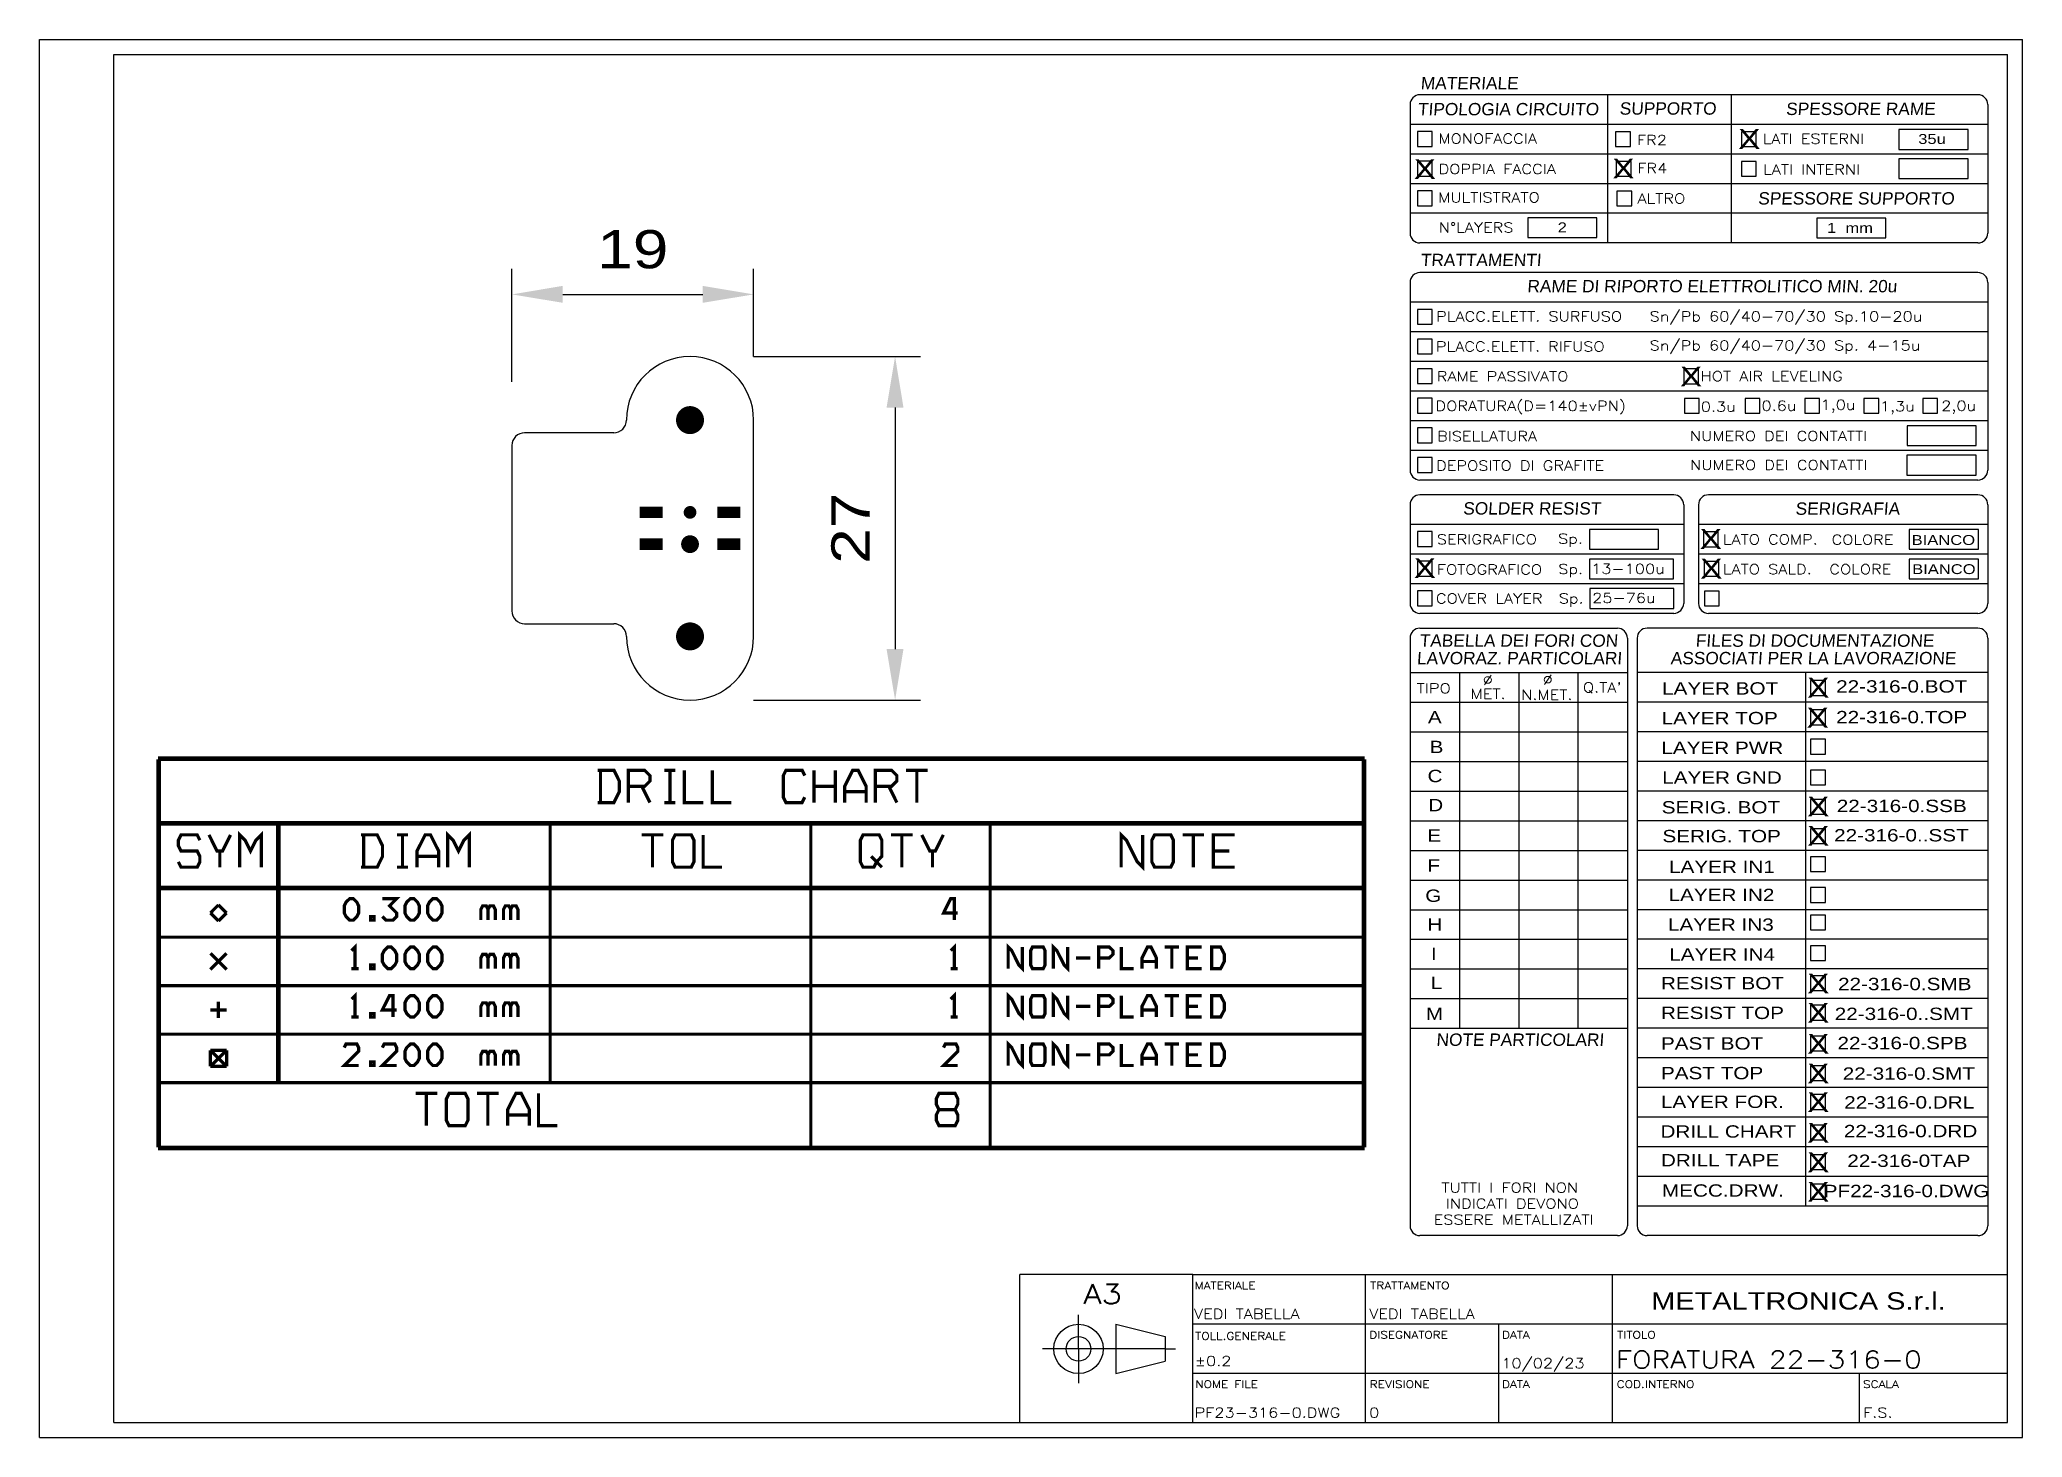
# Paper-space layout 'Layout1' of a CAD drawing. Extents: x 0 to 402, y 0 to 283.
# The model-space entities are those that its viewports show. They can reach past a viewport. Long polylines and large blocks are cut down to what shows.
import ezdxf
from ezdxf.enums import TextEntityAlignment as Align

# ---------------------------------------------------------------- set-up
doc = ezdxf.new("R2010")
doc.units = 0
doc.header["$LTSCALE"] = 10
doc.header["$MEASUREMENT"] = 0
doc.layers.get('0').update_dxf_attribs({"linetype": 'CONTINUOUS'})
doc.layers.get('Defpoints').update_dxf_attribs({"linetype": 'CONTINUOUS'})
for name, color, linetype in [('22-316-0_DRD', 7, 'CONTINUOUS'), ('22-316-0_SMT', 4, 'CONTINUOUS'), ('ATTRIBUTI', 7, 'CONTINUOUS'), ('CARTIGLIO', 7, 'CONTINUOUS'), ('OGGETTO', 7, 'CONTINUOUS'), ('quote', 6, 'CONTINUOUS'), ('TABELLA', 7, 'CONTINUOUS'), ('THRUHOLE_NPT', 11, 'CONTINUOUS'), ('VIEWPORT', 7, 'CONTINUOUS')]:
    doc.layers.add(name, color=color, linetype=linetype)
doc.layers.get('VIEWPORT').off()
doc.styles.add('ROMANS', font='romans', dxfattribs={"height": 4})
doc.styles.add('STILE25', font='arial.ttf', dxfattribs={"width": 1.2, "height": 2.5})
doc.styles.add('STILE3', font='arial.ttf', dxfattribs={"width": 1.2, "height": 3})
doc.styles.add('STILE35', font='arial.ttf', dxfattribs={"width": 1.2, "height": 3.5})
doc.styles.add('STYLE4', font='arial.ttf', dxfattribs={"width": 1.2, "height": 4})
doc.dimstyles.new('QUOTE', dxfattribs={"dimscale": 0, "dimtxt": 3, "dimasz": 4, "dimexe": 2, "dimexo": 5, "dimgap": 2, "dimtad": 1, "dimdec": 1, "dimzin": 13, "dimdsep": 46, "dimtxsty": 'STILE3', "dimcen": 0, "dimclrt": 7, "dimadec": 0, "dimazin": 0, "dimtfac": 0.666667, "dimtdec": 1, "dimtofl": 0, "dimtmove": 2, "dimatfit": 3, "dimfxl": 0, "dimtolj": 1, "dimtzin": 13, "dimarcsym": 0})

psp = doc.layouts.get("Layout1")

msp = doc.modelspace()

# ---------------------------------------------------------------- blocks, each defined once
blk = doc.blocks.new('QD')
at = {"layer": 'ATTRIBUTI', "linetype": 'Continuous'}
blk.add_lwpolyline([(-1.5, 1.5), (-1.5, -1.5), (1.5, -1.5), (1.5, 1.5)], close=True, dxfattribs=at)
blk = doc.blocks.new('TABELLAPCB2')
at = {"layer": 'ATTRIBUTI', "color": 6, "linetype": 'Continuous'}
for p, q in [((116, 239.99), (102, 239.99)), ((102, 239.99), (102, 235.99)), ((116, 235.99), (116, 239.99)), ((102, 235.99), (116, 235.99))]:
    blk.add_line(p, q, dxfattribs=at)
for points in [[(102, 241.91), (116, 241.91), (116, 245.91), (102, 245.91)], [(26.82, 224.03), (40.82, 224.03), (40.82, 228.03), (26.82, 228.03)], [(85.36, 223.98), (99.36, 223.98), (99.36, 227.98), (85.36, 227.98)], [(103.65, 181.96), (117.65, 181.96), (117.65, 185.96), (103.65, 185.96)], [(103.61, 175.96), (117.61, 175.96), (117.61, 179.96), (103.61, 179.96)], [(39.33, 160.95), (53.33, 160.95), (53.33, 164.95), (39.33, 164.95)], [(104.08, 160.96), (118.08, 160.96), (118.08, 164.96), (104.08, 164.96)], [(39.34, 154.96), (56.34, 154.96), (56.34, 158.96), (39.34, 158.96)], [(104.09, 154.96), (118.09, 154.96), (118.09, 158.96), (104.09, 158.96)], [(39.4, 148.96), (56.4, 148.96), (56.4, 152.96), (39.4, 152.96)]]:
    blk.add_lwpolyline(points, close=True, dxfattribs=at)
at = {"layer": 'TABELLA', "color": 1, "linetype": 'Continuous'}
for p, q in [((118, 252.96), (5, 252.96)), ((43, 252.96), (43, 222.96)), ((68, 252.96), (68, 222.96)), ((3, 250.96), (3, 224.96)), ((120, 250.96), (120, 224.96)), ((120, 246.96), (3, 246.96)), ((118, 222.96), (5, 222.96)), ((118, 216.96), (5, 216.96)), ((3, 214.96), (3, 176.96)), ((120, 214.96), (120, 176.96)), ((120, 210.96), (3, 210.96)), ((118, 174.96), (5, 174.96)), ((3, 169.96), (3, 149.96)), ((56.41, 171.96), (5, 171.96)), ((58.41, 169.96), (58.41, 149.96)), ((61.41, 169.96), (61.41, 149.96)), ((118, 171.96), (63.41, 171.96)), ((120, 169.96), (120, 149.96)), ((58.41, 165.96), (3, 165.96)), ((120, 165.96), (61.41, 165.96)), ((56.41, 147.96), (5, 147.96)), ((5, 144.96), (45, 144.96)), ((118, 144.96), (51, 144.96)), ((118, 147.96), (63.41, 147.96)), ((3, 142.96), (3, 111.96)), ((47, 142.96), (47, 23.96)), ((49, 142.96), (49, 23.96)), ((120, 142.96), (120, 23.96)), ((3, 135.96), (47, 135.96)), ((120, 135.96), (49, 135.96)), ((3, 111.96), (3, 108.96)), ((3, 108.96), (3, 66.96)), ((3, 66.96), (3, 63.96)), ((3, 63.96), (47, 63.96)), ((3, 63.96), (3, 23.96)), ((45, 21.96), (5, 21.96)), ((118, 21.96), (51, 21.96))]:
    blk.add_line(p, q, dxfattribs=at)
at = {"layer": 'TABELLA', "color": 6, "linetype": 'Continuous'}
for p, q in [((120, 240.96), (3, 240.96)), ((120, 234.96), (3, 234.96)), ((120, 228.96), (3, 228.96)), ((120, 204.96), (3, 204.96)), ((120, 198.96), (3, 198.96)), ((120, 192.96), (3, 192.96)), ((120, 186.96), (3, 186.96)), ((120, 180.96), (3, 180.96)), ((58.41, 159.96), (3, 159.96)), ((120, 159.96), (61.41, 159.96)), ((58.41, 153.96), (3, 153.96)), ((120, 153.96), (61.41, 153.96)), ((13, 135.96), (13, 63.96)), ((25, 135.96), (25, 63.96)), ((37, 135.96), (37, 63.96)), ((83.05, 135.96), (83.05, 27.96)), ((3, 129.96), (47, 129.96)), ((120, 129.96), (49, 129.96)), ((3, 123.96), (47, 123.96)), ((120, 123.96), (49, 123.96)), ((3, 117.96), (47, 117.96)), ((120, 117.96), (49, 117.96)), ((3, 111.96), (47, 111.96)), ((120, 111.96), (49, 111.96)), ((3, 105.96), (47, 105.96)), ((120, 105.96), (49, 105.96)), ((3, 99.96), (47, 99.96)), ((120, 99.96), (49, 99.96)), ((3, 93.96), (47, 93.96)), ((120, 93.96), (49, 93.96)), ((3, 87.96), (47, 87.96)), ((120, 87.96), (49, 87.96)), ((3, 81.96), (47, 81.96)), ((120, 81.96), (49, 81.96)), ((3, 75.96), (47, 75.96)), ((120, 75.96), (49, 75.96)), ((3, 69.96), (47, 69.96)), ((120, 69.96), (49, 69.96)), ((120, 63.96), (49, 63.96)), ((120, 57.96), (49, 57.96)), ((120, 51.96), (49, 51.96)), ((120, 45.96), (49, 45.96)), ((120, 39.96), (49, 39.96)), ((120, 33.96), (49, 33.96)), ((120, 27.96), (49, 27.96))]:
    blk.add_line(p, q, dxfattribs=at)
at = {"layer": 'TABELLA', "color": 1, "linetype": 'Continuous'}
for centre, start, end in [((5, 250.96), 90, 180), ((118, 250.96), 0, 90), ((5, 224.96), 180, 270), ((118, 224.96), 270, 0), ((5, 214.96), 90, 180), ((118, 214.96), 0, 90), ((5, 176.96), 180, 270), ((118, 176.96), 270, 0), ((5, 169.96), 90, 180), ((56.41, 169.96), 0, 90), ((63.41, 169.96), 90, 180), ((118, 169.96), 0, 90), ((5, 149.96), 180, 270), ((56.41, 149.96), 270, 0), ((63.41, 149.96), 180, 270), ((118, 149.96), 270, 0), ((5, 142.96), 90, 180), ((45, 142.96), 0, 90), ((51, 142.96), 90, 180), ((118, 142.96), 0, 90), ((5, 23.96), 180, 270), ((45, 23.96), 270, 0), ((51, 23.96), 180, 270), ((118, 23.96), 270, 0)]:
    blk.add_arc(centre, 2, start, end, dxfattribs=at)
at = {"layer": 'TABELLA', "linetype": 'Continuous'}
for p in [(6, 244), (46.11, 243.96), (71.62, 243.96), (6, 238), (46.25, 237.96), (71.62, 237.96), (6, 232), (46.4, 231.96), (6, 208), (6, 202), (6, 196), (59.91, 195.96), (6, 190), (60.05, 189.96), (72.34, 189.96), (84.42, 189.96), (96.42, 189.96), (108.34, 189.96), (6, 184), (6, 178), (6, 163), (63.9, 162.96), (6, 157), (64.05, 156.96), (6, 151), (64.11, 150.96), (85.62, 132.85), (85.62, 126.9), (85.62, 120.96), (85.62, 114.74), (85.62, 108.8), (85.62, 102.85), (85.62, 97.18), (85.62, 90.93), (85.62, 85.36), (85.62, 79.15), (85.62, 73.07), (85.62, 67.12), (85.62, 60.86), (85.62, 54.86), (85.62, 49.03), (85.62, 42.85), (85.62, 36.85), (85.62, 30.87)]:
    blk.add_blockref('QD', p, dxfattribs=at)
at = {"layer": 'ATTRIBUTI', "linetype": 'Continuous', "width": 1.2, "flags": 8}
for tag, height, style, p in [('X', 4, 'STYLE4', (6.1, 244.01)), ('X', 4, 'STYLE4', (71.7, 244.01)), ('VAL', 2, 'STILE25', (108.7, 244.01)), ('X', 4, 'STYLE4', (6, 237.91)), ('X', 4, 'STYLE4', (46.2, 238.01)), ('VAL', 2, 'STILE25', (92.09, 226)), ('X', 4, 'STYLE4', (6, 208.01)), ('X', 4, 'STYLE4', (6, 163.01)), ('X', 4, 'STYLE4', (63.9, 163.01)), ('VAL', 2, 'STILE25', (46.4, 163.01)), ('COL', 2, 'STILE25', (111, 162.81))]:
    blk.add_attdef(tag, text='', height=height, dxfattribs=dict(at, style=style)).set_placement(p, align=Align.MIDDLE_CENTER)
at = {"layer": 'ATTRIBUTI', "linetype": 'Continuous', "width": 1.2}
for tag, height, style, p in [('X', 4, 'STYLE4', (46.1, 244.01)), ('X', 4, 'STYLE4', (71.6, 238.01)), ('VAL', 2, 'STILE25', (108.96, 238.08)), ('X', 4, 'STYLE4', (6, 231.91)), ('X', 4, 'STYLE4', (46.4, 232.01)), ('X', 4, 'STYLE4', (6, 202.01)), ('X', 4, 'STYLE4', (6, 196.01)), ('X', 4, 'STYLE4', (59.9, 195.91)), ('X', 4, 'STYLE4', (6, 190.01)), ('X', 4, 'STYLE4', (60, 189.91)), ('X', 4, 'STYLE4', (72.3, 189.91)), ('X', 4, 'STYLE4', (84.4, 189.91)), ('X', 4, 'STYLE4', (96.4, 190.01)), ('X', 4, 'STYLE4', (108.3, 190.01)), ('X', 4, 'STYLE4', (6, 184.01)), ('NUM', 2, 'STILE25', (110.99, 183.91)), ('X', 4, 'STYLE4', (6, 178.01)), ('NUM', 2, 'STILE25', (111.02, 178.01)), ('X', 4, 'STYLE4', (6, 157.11)), ('X', 4, 'STYLE4', (64, 157.01)), ('BIANCO', 2, 'STILE25', (111.1, 156.91)), ('X', 4, 'STYLE4', (6, 151.01)), ('X', 4, 'STYLE4', (85.68, 132.91)), ('CSXXXR1.BOT', 2.5, 'STILE25', (102.56, 133.16)), ('X', 4, 'STYLE4', (85.54, 126.83)), ('DIA', 2.5, 'STILE25', (19.2, 127.01)), ('DIA', 2.5, 'STILE25', (31.1, 126.91)), ('QTA', 2.5, 'STILE25', (42.1, 126.91)), ('CSXXXR1.TOP', 2.5, 'STILE25', (102.56, 126.94)), ('DIA', 2.5, 'STILE25', (19.2, 120.91)), ('DIA', 2.5, 'STILE25', (31.1, 121.01)), ('QTA', 2.5, 'STILE25', (42.1, 120.91)), ('X', 4, 'STYLE4', (85.68, 120.88)), ('CSXXXR1.PWR', 2.5, 'STILE25', (103.25, 121)), ('X', 4, 'STYLE4', (85.68, 114.67)), ('DIA', 2.5, 'STILE25', (19.1, 114.91)), ('DIA', 2.5, 'STILE25', (31.1, 114.81)), ('QTA', 2.5, 'STILE25', (42, 114.91)), ('CSXXXR1.GND', 2.5, 'STILE25', (102.89, 114.92)), ('DIA', 2.5, 'STILE25', (19.1, 108.91)), ('DIA', 2.5, 'STILE25', (31.2, 108.91)), ('QTA', 2.5, 'STILE25', (42.1, 108.91)), ('X', 4, 'STYLE4', (85.68, 108.86)), ('CSXXXR1.SSB', 2.5, 'STILE25', (102.57, 108.97)), ('X', 4, 'STYLE4', (85.68, 102.91)), ('DIA', 2.5, 'STILE25', (19, 102.91)), ('DIA', 2.5, 'STILE25', (31.3, 103.11)), ('QTA', 2.5, 'STILE25', (42.3, 102.91)), ('CSXXXR1.SST', 2.5, 'STILE25', (102.5, 103.03)), ('DIA', 2.5, 'STILE25', (19.1, 96.91)), ('DIA', 2.5, 'STILE25', (31.3, 97.11)), ('QTA', 2.5, 'STILE25', (42.2, 97.21)), ('X', 4, 'STYLE4', (85.68, 97.13)), ('CSXXXR1.IN1', 2.5, 'STILE25', (101.84, 97.01)), ('X', 4, 'STYLE4', (85.68, 90.99)), ('CSXXXR1.IN2', 2.5, 'STILE25', (101.79, 91.24)), ('DIA', 2.5, 'STILE25', (19.2, 90.91)), ('DIA', 2.5, 'STILE25', (31.3, 91.01)), ('QTA', 2.5, 'STILE25', (42, 90.91)), ('DIA', 2.5, 'STILE25', (19.2, 84.91)), ('DIA', 2.5, 'STILE25', (31.4, 85.11)), ('QTA', 2.5, 'STILE25', (42, 84.91)), ('X', 4, 'STYLE4', (85.68, 85.58)), ('CSXXXR1.IN3', 2.5, 'STILE25', (101.63, 84.93)), ('X', 4, 'STYLE4', (85.68, 79.23)), ('DIA', 2.5, 'STILE25', (19.1, 78.91)), ('DIA', 2.5, 'STILE25', (31.4, 79.01)), ('QTA', 2.5, 'STILE25', (42.1, 79.01)), ('CSXXXR1.IN4', 2.5, 'STILE25', (101.78, 78.94)), ('DIA', 2.5, 'STILE25', (19.1, 72.91)), ('DIA', 2.5, 'STILE25', (31.3, 73.01)), ('QTA', 2.5, 'STILE25', (41.9, 73.01)), ('X', 4, 'STYLE4', (85.68, 73.02)), ('CSXXXR1.SMB', 2.5, 'STILE25', (103.19, 72.9)), ('DIA', 2.5, 'STILE25', (31.3, 67.11)), ('X', 4, 'STYLE4', (85.68, 67.07)), ('DIA', 2.5, 'STILE25', (19.1, 66.91)), ('QTA', 2.5, 'STILE25', (42, 66.91)), ('CSXXXR1.SMT', 2.5, 'STILE25', (102.97, 66.87)), ('X', 4, 'STYLE4', (85.68, 60.81)), ('CSXXXR1.SPB', 2.5, 'STILE25', (102.72, 60.95)), ('X', 4, 'STYLE4', (85.68, 54.81)), ('CSXXXR1.SMT', 2.5, 'STILE25', (104.02, 54.77)), ('X', 4, 'STYLE4', (85.68, 48.99)), ('CSXXXR1.DRL', 2.5, 'STILE25', (104.09, 48.95)), ('X', 4, 'STYLE4', (85.68, 42.8)), ('CSXXXR1.DRD', 2.5, 'STILE25', (104.36, 43.13)), ('X', 4, 'STYLE4', (85.68, 36.8)), ('CSXXXR1.TAP', 2.5, 'STILE25', (104.02, 37.12)), ('X', 4, 'STYLE4', (85.68, 30.82)), ('CSXXXR1.DWG', 2.5, 'STILE25', (103.53, 31))]:
    blk.add_attdef(tag, text='', height=height, dxfattribs=dict(at, style=style)).set_placement(p, align=Align.MIDDLE_CENTER)
at = {"layer": 'TABELLA', "linetype": 'Continuous', "style": 'STILE25', "oblique": 4}
for s, p in [('MATERIALE', (5.12, 254.07)), ('TIPOLOGIA CIRCUITO', (4.54, 248.8)), ('SUPPORTO', (45.4, 248.93)), ('SPESSORE RAME', (79.1, 248.86)), ('SPESSORE SUPPORTO', (73.45, 230.74)), ('TRATTAMENTI', (5.12, 218.26)), ('RAME DI RIPORTO ELETTROLITICO MIN. 20u', (26.7, 212.96)), ('SOLDER RESIST', (13.71, 167.97)), ('SERIGRAFIA', (81.02, 167.91)), ('TABELLA DEI FORI CON', (4.9, 141.19)), ('FILES DI DOCUMENTAZIONE', (60.8, 141.19)), ('LAVORAZ. PARTICOLARI', (4.35, 137.65)), ('ASSOCIATI PER LA LAVORAZIONE', (55.73, 137.65)), ('NOTE PARTICOLARI', (8.3, 60.39))]:
    blk.add_text(s, height=2.5, dxfattribs=at).set_placement(p)
at = {"layer": 'TABELLA', "linetype": 'Continuous', "width": 1.2}
for s, height, style, p in [('MONOFACCIA', 2, 'ROMANS', (8.75, 243.1)), ('LATI ESTERNI', 2, 'ROMANS', (74.41, 243.06)), ('FR2', 2, 'ROMANS', (48.96, 242.8)), ('DOPPIA FACCIA', 2, 'ROMANS', (8.78, 236.93)), ('FR4', 2, 'ROMANS', (49.03, 237.1)), ('LATI INTERNI', 2, 'ROMANS', (74.49, 236.85)), ('MULTISTRATO', 2, 'ROMANS', (8.7, 231.18)), ('ALTRO', 2, 'ROMANS', (49.05, 230.96)), ('N°LAYERS', 2, 'ROMANS', (8.83, 225.09)), ('PLACC.ELETT. SURFUSO ', 2, 'ROMANS', (8.29, 207.08)), ('Sn/Pb 60/40-70/30 Sp.10-20u', 2, 'ROMANS', (51.52, 207.08)), ('PLACC.ELETT. RIFUSO ', 2, 'ROMANS', (8.24, 200.99)), ('Sn/Pb 60/40-70/30 Sp. 4-15u', 2, 'ROMANS', (51.52, 201.2)), ('RAME PASSIVATO', 2, 'ROMANS', (8.41, 194.95)), ('HOT AIR LEVELING', 2, 'ROMANS', (61.84, 194.99)), ('DORATURA(D=140%%PvPN)', 2, 'ROMANS', (8.15, 188.96)), ('0.3u', 2, 'ROMANS', (61.89, 188.8)), ('0.6u', 2, 'ROMANS', (74.17, 188.99)), ('1,0u', 2, 'ROMANS', (86.13, 189.19)), ('1,3u', 2, 'ROMANS', (98.14, 188.87)), ('2,0u', 2, 'ROMANS', (110.56, 188.99)), ('BISELLATURA', 2, 'ROMANS', (8.47, 182.83)), ('NUMERO DEI CONTATTI', 2, 'ROMANS', (59.68, 182.87)), ('DEPOSITO DI GRAFITE', 2, 'ROMANS', (8.27, 176.89)), ('NUMERO DEI CONTATTI', 2, 'ROMANS', (59.72, 176.99)), ('SERIGRAFICO ', 2, 'ROMANS', (8.42, 161.95)), ('Sp.', 2, 'ROMANS', (32.98, 162.07)), ('LATO COMP.', 2, 'ROMANS', (66.34, 161.92)), ('COLORE', 2, 'ROMANS', (88.35, 161.87)), ('FOTOGRAFICO ', 2, 'ROMANS', (8.44, 155.84)), ('Sp.', 2, 'ROMANS', (33.02, 155.93)), ('13-100u', 2, 'ROMANS', (39.67, 155.98)), ('LATO SALD.', 2, 'ROMANS', (66.34, 155.9)), ('COLORE', 2, 'ROMANS', (87.91, 155.9)), ('COVER LAYER ', 2, 'ROMANS', (8.23, 149.97)), ('Sp.', 2, 'ROMANS', (33.12, 149.98)), ('25-76u', 2, 'ROMANS', (39.88, 150.08)), ('TIPO', 2, 'ROMANS', (4.34, 131.78)), ('MET.', 2, 'ROMANS', (15.25, 130.65)), ('%%C', 2, 'ROMANS', (17.72, 133.47)), ('%%C', 2, 'ROMANS', (29.85, 133.53)), ("Q.TA'", 2, 'ROMANS', (38.01, 131.96)), ('LAYER BOT', 2.5, 'STILE25', (54.03, 131.51)), ('N.MET.', 2, 'ROMANS', (25.51, 130.47)), ('A', 2.5, 'STILE25', (6.61, 125.68)), ('LAYER TOP', 2.5, 'STILE25', (53.95, 125.5)), ('B', 2.5, 'STILE25', (6.96, 119.66)), ('LAYER PWR', 2.5, 'STILE25', (53.89, 119.48)), ('C', 2.5, 'STILE25', (6.54, 113.78)), ('LAYER GND', 2.5, 'STILE25', (54.06, 113.46)), ('D', 2.5, 'STILE25', (6.68, 107.88)), ('SERIG. BOT', 2.5, 'STILE25', (53.96, 107.44)), ('E', 2.5, 'STILE25', (6.49, 101.71)), ('SERIG. TOP', 2.5, 'STILE25', (54.11, 101.61)), ('F', 2.5, 'STILE25', (6.51, 95.68)), ('LAYER IN1', 2.5, 'STILE25', (55.44, 95.41)), ('G', 2.5, 'STILE25', (6.08, 89.54)), ('LAYER IN2', 2.5, 'STILE25', (55.35, 89.7)), ('H', 2.5, 'STILE25', (6.49, 83.72)), ('LAYER IN3', 2.5, 'STILE25', (55.23, 83.68)), ('I', 2.5, 'STILE25', (7.23, 77.79)), ('LAYER IN4', 2.5, 'STILE25', (55.48, 77.66)), ('L', 2.5, 'STILE25', (7.2, 71.87)), ('RESIST BOT', 2.5, 'STILE25', (53.8, 71.83)), ('RESIST TOP', 2.5, 'STILE25', (53.8, 65.82)), ('M', 2.5, 'STILE25', (6.2, 65.65)), ('PAST BOT', 2.5, 'STILE25', (53.8, 59.63)), ('PAST TOP', 2.5, 'STILE25', (53.8, 53.63)), ('LAYER FOR.', 2.5, 'STILE25', (53.8, 47.81)), ('DRILL CHART', 2.5, 'STILE25', (53.71, 41.8)), ('DRILL TAPE', 2.5, 'STILE25', (53.8, 35.98)), ('TUTTI I FORI NON', 2, 'ROMANS', (9.36, 30.67)), ('MECC.DRW.', 2.5, 'STILE25', (54.01, 29.85)), ('INDICATI DEVONO', 2, 'ROMANS', (10.24, 27.43)), ('ESSERE METALLIZATI', 2, 'ROMANS', (7.78, 24.19))]:
    blk.add_text(s, height=height, dxfattribs=dict(at, style=style)).set_placement(p)
at = {"layer": 'TABELLA', "linetype": 'Continuous', "style": 'STILE25', "width": 1.2}
blk.add_attdef('NUM', text='', height=2, dxfattribs=at).set_placement((33.83, 226.12), align=Align.MIDDLE_CENTER)
blk = doc.blocks.new('A3METALTRONICA')
at = {"layer": 'CARTIGLIO', "color": 6, "linetype": 'Continuous'}
for p, q in [((0, 283), (401.5, 283)), ((0, 0), (0, 283)), ((401.5, 0), (401.5, 283)), ((233.5, 3), (233.5, 33)), ((268.5, 3), (268.5, 33)), ((318.5, 3), (318.5, 33)), ((233.5, 23), (398.5, 23)), ((295.5, 3), (295.5, 23)), ((233.5, 13), (398.5, 13)), ((368.5, 3), (368.5, 13)), ((0, 0), (401.5, 0))]:
    blk.add_line(p, q, dxfattribs=at)
at = {"layer": 'CARTIGLIO', "color": 1, "linetype": 'Continuous'}
for p, q in [((15, 280), (398.5, 280)), ((15, 3), (15, 280)), ((398.5, 3), (398.5, 280)), ((198.5, 3), (198.5, 33)), ((233.5, 33), (198.5, 33)), ((233.5, 33), (398.5, 33)), ((15, 3), (398.5, 3))]:
    blk.add_line(p, q, dxfattribs=at)
at = {"layer": 'CARTIGLIO', "color": 6}
for p, q in [((210.37, 17.91), (210.37, 24.81)), ((227.92, 17.91), (203.08, 17.91)), ((210.37, 17.91), (210.37, 11)), ((227.92, 17.91), (230, 17.91))]:
    blk.add_line(p, q, dxfattribs=at)
at = {"layer": 'CARTIGLIO', "color": 1}
for p, q in [((217.92, 22.91), (227.92, 20.41)), ((217.92, 22.91), (217.92, 12.91)), ((227.92, 20.41), (227.92, 15.41)), ((217.92, 12.91), (227.92, 15.41))]:
    blk.add_line(p, q, dxfattribs=at)
for radius in [5, 2.5]:
    blk.add_circle((210.37, 17.91), radius, dxfattribs=at)
at = {"layer": 'CARTIGLIO', "color": 1, "linetype": 'Continuous', "style": 'ROMANS', "width": 1.2}
blk.add_text('A3', height=4, dxfattribs=at).set_placement((211.32, 27.03))
at = {"layer": 'CARTIGLIO', "color": 0, "linetype": 'Continuous', "style": 'ROMANS', "width": 1.2}
for s, p in [('MATERIALE', (233.87, 30)), ('TRATTAMENTO', (269.45, 30)), ('TOLL.GENERALE', (233.99, 19.77)), ('DISEGNATORE', (269.23, 20)), ('DATA', (296.11, 20)), ('TITOLO', (319.47, 20)), ('NOME FILE', (233.99, 10)), ('REVISIONE', (269.35, 10)), ('DATA', (296.11, 10)), ('COD.INTERNO', (319.35, 10)), ('SCALA', (369.23, 10))]:
    blk.add_text(s, height=1.5, dxfattribs=at).set_placement(p)
at = {"layer": 'CARTIGLIO', "linetype": 'Continuous', "style": 'STILE35', "width": 1.2}
blk.add_text('METALTRONICA S.r.l.', height=3.5, dxfattribs=at).set_placement((326.33, 25.88))
at = {"layer": 'CARTIGLIO', "color": 0, "linetype": 'Continuous', "style": 'ROMANS', "width": 1.2}
for tag, p, height in [('MATERIALE', (233.75, 24), 2), ('TRATTAMENTO', (269.23, 24), 2), ('TITOLO', (319.23, 14), 3.5), ('DISEGNATORE', (269.23, 14), 2), ('DATADIS', (295.99, 14), 2), ('NOMEFILE', (233.87, 4), 2), ('REVISIONE', (269.23, 4), 2), ('DATAREV', (295.99, 4), 2), ('CODICE', (319.35, 4), 2), ('SCALA', (369.25, 4), 2)]:
    blk.add_attdef(tag, p, '', height=height, dxfattribs=at)
at = {"layer": 'CARTIGLIO', "color": 0, "linetype": 'Continuous', "style": 'ROMANS', "width": 1.2, "flags": 8}
blk.add_attdef('TOLLERANZA', text='', height=2, dxfattribs=at).set_placement((233.93, 13.85), align=Align.BOTTOM_LEFT)
blk = doc.blocks.new('RECTANGLE_2')
blk.add_solid([(0.90043, 0.44958), (0.90043, -0.44958), (-0.90043, 0.44958), (-0.90043, -0.44958)])
blk = doc.blocks.new('ROUND_4')
at = {"const_width": 0.50038}
blk.add_lwpolyline([(-0.25019, 0, 1), (0.25019, 0, 1)], format="xyb", close=True, dxfattribs=at)
blk = doc.blocks.new('ROUND_3')
at = {"const_width": 0.69977}
blk.add_lwpolyline([(-0.349884, 0, 1), (0.349884, 0, 1)], format="xyb", close=True, dxfattribs=at)
blk = doc.blocks.new('ROUND_1')
at = {"const_width": 1.09982}
blk.add_lwpolyline([(-0.54991, 0, 1), (0.54991, 0, 1)], format="xyb", close=True, dxfattribs=at)
blk = doc.blocks.new('*D7')
at = {"layer": 'Defpoints', "color": 0, "transparency": 16777216}
for p in [(681.87, 590.63), (681.87, 580.75), (662.87, 578.75)]:
    blk.add_point(p, dxfattribs=at)
at = {"layer": 'quote', "color": 0, "lineweight": -2, "transparency": 16777216}
for p, q in [((662.87, 583.75), (662.87, 592.63)), ((681.87, 585.75), (681.87, 592.63)), ((666.87, 590.63), (677.87, 590.63))]:
    blk.add_line(p, q, dxfattribs=at)
at = {"layer": 'quote', "color": 0, "transparency": 16777216}
for points in [[(666.87, 591.3), (666.87, 589.97), (662.87, 590.63)], [(677.87, 591.3), (677.87, 589.97), (681.87, 590.63)]]:
    blk.add_solid(points, dxfattribs=at)
at = {"layer": 'quote', "color": 7, "transparency": 16777216, "insert": (672.37, 594.16), "char_height": 3, "attachment_point": 5, "style": 'STILE3'}
blk.add_mtext('\\A1;19', dxfattribs=at)
blk = doc.blocks.new('*D8')
at = {"layer": 'Defpoints', "color": 0, "transparency": 16777216}
for p in [(676.87, 585.74), (676.87, 558.75), (692.99, 558.75)]:
    blk.add_point(p, dxfattribs=at)
at = {"layer": 'quote', "color": 0, "lineweight": -2, "transparency": 16777216}
for p, q in [((681.87, 585.74), (694.99, 585.74)), ((692.99, 581.74), (692.99, 562.75)), ((681.87, 558.75), (694.99, 558.75))]:
    blk.add_line(p, q, dxfattribs=at)
at = {"layer": 'quote', "color": 0, "transparency": 16777216}
for points in [[(692.32, 581.74), (693.65, 581.74), (692.99, 585.74)], [(692.32, 562.75), (693.65, 562.75), (692.99, 558.75)]]:
    blk.add_solid(points, dxfattribs=at)
at = {"layer": 'quote', "color": 7, "transparency": 16777216, "insert": (689.48, 572.25), "char_height": 3, "attachment_point": 5, "rotation": 90, "style": 'STILE3'}
blk.add_mtext('\\A1;27', dxfattribs=at)

# ---------------------------------------------------------------- dimensions: what is measured, and where the dimension line sits
at = {"layer": 'quote'}
dim = msp.add_linear_dim(base=(681.87, 590.63), p1=(662.87, 578.75), p2=(681.87, 580.75), dimstyle='QUOTE', override={"dimscale": 1}, dxfattribs=at)
dim.commit()
dim.dimension.update_dxf_attribs({"geometry": '*D7', "text_midpoint": (672.37, 594.16)})
dim = msp.add_linear_dim(base=(692.99, 558.75), p1=(676.87, 585.74), p2=(676.87, 558.75), angle=90, dimstyle='QUOTE', override={"dimscale": 1}, dxfattribs=at)
dim.commit()
dim.dimension.update_dxf_attribs({"geometry": '*D8', "text_midpoint": (689.48, 572.25)})

# ---------------------------------------------------------------- linework, layer by layer
at = {"layer": '22-316-0_DRD'}
for p, q in [((681.87, 563.75), (681.87, 580.75)), ((662.87, 578.75), (662.87, 565.75)), ((670.87, 579.75), (663.87, 579.75)), ((663.87, 564.75), (670.87, 564.75))]:
    msp.add_line(p, q, dxfattribs=at)
at = {"layer": '22-316-0_DRD', "const_width": 0.254}
for points in [[(729.91, 554.2), (635.04, 554.2)], [(635.04, 523.6), (635.04, 554.08)], [(729.78, 554.08), (635.17, 554.08)], [(635.17, 523.6), (635.17, 554.08)], [(669.62, 550.69), (670.89, 550.69), (671.31, 551.54), (671.31, 552.38), (670.89, 553.23), (669.62, 553.23)], [(669.83, 550.69), (669.83, 553.23)], [(672.03, 551.96), (673.3, 551.96), (673.72, 552.38), (673.72, 552.81), (673.3, 553.23), (672.03, 553.23), (672.03, 550.69)], [(675.71, 553.23), (674.86, 553.23)], [(675.29, 550.69), (675.29, 553.23)], [(677.91, 550.69), (676.43, 550.69), (676.43, 553.23)], [(680.11, 550.69), (678.63, 550.69), (678.63, 553.23)], [(685.89, 551.11), (685.68, 550.69), (684.41, 550.69), (684.2, 551.11), (684.2, 552.81), (684.41, 553.23), (685.68, 553.23), (685.89, 552.81)], [(686.61, 550.69), (686.61, 553.23)], [(688.3, 550.69), (688.3, 553.23)], [(690.72, 550.69), (690.72, 551.96), (690.08, 553.23), (689.66, 553.23), (689.02, 551.96), (689.02, 550.69)], [(691.44, 551.96), (692.71, 551.96), (693.13, 552.38), (693.13, 552.81), (692.71, 553.23), (691.44, 553.23), (691.44, 550.69)], [(695.54, 553.23), (693.85, 553.23)], [(694.7, 550.69), (694.7, 553.23)], [(729.78, 523.6), (729.78, 554.08)], [(729.91, 523.6), (729.91, 554.08)], [(673.08, 551.96), (673.72, 550.69)], [(688.3, 551.96), (686.61, 551.96)], [(692.5, 551.96), (693.13, 550.69)], [(675.71, 550.69), (674.86, 550.69)], [(690.72, 551.54), (689.02, 551.54)], [(729.78, 549.12), (635.17, 549.12)], [(729.78, 549), (635.17, 549)], [(644.44, 528.68), (644.44, 549)], [(644.56, 528.68), (644.56, 549)], [(665.88, 528.68), (665.88, 549)], [(686.37, 523.6), (686.37, 549)], [(700.46, 523.6), (700.46, 549)], [(638.34, 547.73), (638.13, 548.15), (636.86, 548.15), (636.65, 547.73), (636.65, 547.3), (636.86, 546.88), (638.13, 546.88), (638.34, 546.46), (638.34, 546.03), (638.13, 545.61), (636.86, 545.61), (636.65, 546.03)], [(640.75, 548.15), (640.12, 546.88), (639.69, 546.88), (639.06, 548.15)], [(643.17, 545.61), (643.17, 548.15), (642.74, 547.73), (642.32, 546.88), (641.9, 547.73), (641.47, 548.15), (641.47, 545.61)], [(651.01, 545.61), (652.28, 545.61), (652.7, 546.46), (652.7, 547.3), (652.28, 548.15), (651.01, 548.15)], [(651.22, 545.61), (651.22, 548.15)], [(654.69, 548.15), (653.84, 548.15)], [(654.27, 545.61), (654.27, 548.15)], [(657.11, 545.61), (657.11, 546.88), (656.47, 548.15), (656.05, 548.15), (655.41, 546.88), (655.41, 545.61)], [(659.52, 545.61), (659.52, 548.15), (659.09, 547.73), (658.67, 546.88), (658.25, 547.73), (657.82, 548.15), (657.82, 545.61)], [(674.77, 548.15), (673.07, 548.15)], [(673.92, 545.61), (673.92, 548.15)], [(675.7, 545.61), (675.49, 546.03), (675.49, 547.73), (675.7, 548.15), (676.97, 548.15), (677.18, 547.73), (677.18, 546.03), (676.97, 545.61), (675.7, 545.61)], [(679.38, 545.61), (677.9, 545.61), (677.9, 548.15)], [(690.26, 546.03), (690.47, 545.61), (691.32, 545.61), (691.53, 546.03), (691.95, 546.46), (691.95, 547.73), (691.74, 548.15), (690.47, 548.15), (690.26, 547.73), (690.26, 546.03)], [(694.37, 548.15), (692.68, 548.15)], [(693.52, 545.61), (693.52, 548.15)], [(696.78, 548.15), (696.15, 546.88), (695.72, 546.88), (695.09, 548.15)], [(712.45, 548.15), (712.45, 545.61), (712.03, 546.03), (711.18, 547.73), (710.76, 548.15), (710.76, 545.61)], [(713.39, 545.61), (713.17, 546.03), (713.17, 547.73), (713.39, 548.15), (714.66, 548.15), (714.87, 547.73), (714.87, 546.03), (714.66, 545.61), (713.39, 545.61)], [(717.28, 548.15), (715.59, 548.15)], [(716.44, 545.61), (716.44, 548.15)], [(719.69, 545.61), (718, 545.61), (718, 548.15), (719.69, 548.15)], [(639.91, 545.61), (639.91, 546.88)], [(654.69, 545.61), (653.84, 545.61)], [(657.11, 546.46), (655.41, 546.46)], [(691.11, 546.46), (691.95, 545.61)], [(695.93, 545.61), (695.93, 546.88)], [(719.27, 546.88), (718, 546.88)], [(729.78, 544.04), (635.17, 544.04)], [(729.78, 543.92), (635.17, 543.92)], [(639.8, 542.65), (639.17, 542.01)], [(640.44, 542.01), (639.8, 542.65)], [(650.12, 541.45), (649.83, 541.73), (649.69, 542.01), (649.69, 542.57), (649.83, 542.86), (650.12, 543.14), (650.4, 543.14), (650.68, 542.86), (650.82, 542.57), (650.82, 542.01), (650.68, 541.73), (650.4, 541.45), (650.12, 541.45)], [(652.68, 541.73), (652.97, 541.45), (653.53, 541.45), (653.81, 541.73), (653.81, 542.01), (653.25, 542.57), (653.81, 543.14), (652.68, 543.14)], [(654.89, 541.45), (654.6, 541.73), (654.46, 542.01), (654.46, 542.57), (654.6, 542.86), (654.89, 543.14), (655.17, 543.14), (655.45, 542.86), (655.59, 542.57), (655.59, 542.01), (655.45, 541.73), (655.17, 541.45), (654.89, 541.45)], [(656.66, 541.45), (656.38, 541.73), (656.24, 542.01), (656.24, 542.57), (656.38, 542.86), (656.66, 543.14), (656.95, 543.14), (657.23, 542.86), (657.37, 542.57), (657.37, 542.01), (657.23, 541.73), (656.95, 541.45), (656.66, 541.45)], [(661.56, 541.45), (661.56, 542.29), (661.42, 542.57), (661.14, 542.57), (660.99, 542.29), (660.85, 542.57), (660.57, 542.57), (660.43, 542.29), (660.43, 541.45)], [(660.99, 541.45), (660.99, 542.29)], [(663.34, 541.45), (663.34, 542.29), (663.2, 542.57), (662.91, 542.57), (662.77, 542.29), (662.63, 542.57), (662.35, 542.57), (662.21, 542.29), (662.21, 541.45)], [(662.77, 541.45), (662.77, 542.29)], [(697.92, 542.01), (696.8, 542.01), (697.36, 543.14), (697.64, 543.14), (697.64, 541.45)], [(639.17, 542.01), (639.8, 541.38)], [(639.8, 541.38), (640.44, 542.01)], [(651.75, 541.45), (652.04, 541.45), (652.04, 541.73), (651.75, 541.73), (651.75, 541.45)], [(729.78, 540.11), (635.17, 540.11)], [(650.54, 537.64), (650.54, 539.33), (650.26, 539.05)], [(653.11, 537.64), (652.83, 537.92), (652.68, 538.2), (652.68, 538.76), (652.83, 539.05), (653.11, 539.33), (653.39, 539.33), (653.67, 539.05), (653.81, 538.76), (653.81, 538.2), (653.67, 537.92), (653.39, 537.64), (653.11, 537.64)], [(654.89, 537.64), (654.6, 537.92), (654.46, 538.2), (654.46, 538.76), (654.6, 539.05), (654.89, 539.33), (655.17, 539.33), (655.45, 539.05), (655.59, 538.76), (655.59, 538.2), (655.45, 537.92), (655.17, 537.64), (654.89, 537.64)], [(656.66, 537.64), (656.38, 537.92), (656.24, 538.2), (656.24, 538.76), (656.38, 539.05), (656.66, 539.33), (656.95, 539.33), (657.23, 539.05), (657.37, 538.76), (657.37, 538.2), (657.23, 537.92), (656.95, 537.64), (656.66, 537.64)], [(697.64, 537.64), (697.64, 539.33), (697.36, 539.05)], [(703, 539.33), (703, 537.64), (702.72, 537.92), (702.16, 539.05), (701.88, 539.33), (701.88, 537.64)], [(703.79, 537.64), (703.65, 537.92), (703.65, 539.05), (703.79, 539.33), (704.64, 539.33), (704.78, 539.05), (704.78, 537.92), (704.64, 537.64), (703.79, 537.64)], [(706.56, 539.33), (706.56, 537.64), (706.28, 537.92), (705.71, 539.05), (705.43, 539.33), (705.43, 537.64)], [(708.99, 538.48), (709.83, 538.48), (710.12, 538.76), (710.12, 539.05), (709.83, 539.33), (708.99, 539.33), (708.99, 537.64)], [(711.75, 537.64), (710.77, 537.64), (710.77, 539.33)], [(713.53, 537.64), (713.53, 538.48), (713.11, 539.33), (712.83, 539.33), (712.4, 538.48), (712.4, 537.64)], [(715.31, 539.33), (714.18, 539.33)], [(714.74, 537.64), (714.74, 539.33)], [(717.09, 537.64), (715.96, 537.64), (715.96, 539.33), (717.09, 539.33)], [(717.74, 537.64), (718.58, 537.64), (718.87, 538.2), (718.87, 538.76), (718.58, 539.33), (717.74, 539.33)], [(717.88, 537.64), (717.88, 539.33)], [(640.44, 538.84), (639.17, 537.57)], [(640.44, 537.57), (639.17, 538.84)], [(650.82, 537.64), (650.26, 537.64)], [(651.75, 537.64), (652.04, 537.64), (652.04, 537.92), (651.75, 537.92), (651.75, 537.64)], [(661.56, 537.64), (661.56, 538.48), (661.42, 538.76), (661.14, 538.76), (660.99, 538.48), (660.85, 538.76), (660.57, 538.76), (660.43, 538.48), (660.43, 537.64)], [(660.99, 537.64), (660.99, 538.48)], [(663.34, 537.64), (663.34, 538.48), (663.2, 538.76), (662.91, 538.76), (662.77, 538.48), (662.63, 538.76), (662.35, 538.76), (662.21, 538.48), (662.21, 537.64)], [(662.77, 537.64), (662.77, 538.48)], [(697.92, 537.64), (697.36, 537.64)], [(708.34, 538.48), (707.21, 538.48)], [(713.53, 538.2), (712.4, 538.2)], [(716.8, 538.48), (715.96, 538.48)], [(729.78, 536.3), (635.17, 536.3)], [(639.8, 535.03), (639.8, 533.76)], [(650.54, 533.83), (650.54, 535.52), (650.26, 535.24)], [(653.81, 534.39), (652.68, 534.39), (653.25, 535.52), (653.53, 535.52), (653.53, 533.83)], [(654.89, 533.83), (654.6, 534.11), (654.46, 534.39), (654.46, 534.95), (654.6, 535.24), (654.89, 535.52), (655.17, 535.52), (655.45, 535.24), (655.59, 534.95), (655.59, 534.39), (655.45, 534.11), (655.17, 533.83), (654.89, 533.83)], [(656.66, 533.83), (656.38, 534.11), (656.24, 534.39), (656.24, 534.95), (656.38, 535.24), (656.66, 535.52), (656.95, 535.52), (657.23, 535.24), (657.37, 534.95), (657.37, 534.39), (657.23, 534.11), (656.95, 533.83), (656.66, 533.83)], [(661.56, 533.83), (661.56, 534.67), (661.42, 534.95), (661.14, 534.95), (660.99, 534.67), (660.85, 534.95), (660.57, 534.95), (660.43, 534.67), (660.43, 533.83)], [(660.99, 533.83), (660.99, 534.67)], [(663.34, 533.83), (663.34, 534.67), (663.2, 534.95), (662.91, 534.95), (662.77, 534.67), (662.63, 534.95), (662.35, 534.95), (662.21, 534.67), (662.21, 533.83)], [(662.77, 533.83), (662.77, 534.67)], [(697.64, 533.83), (697.64, 535.52), (697.36, 535.24)], [(703, 535.52), (703, 533.83), (702.72, 534.11), (702.16, 535.24), (701.88, 535.52), (701.88, 533.83)], [(703.79, 533.83), (703.65, 534.11), (703.65, 535.24), (703.79, 535.52), (704.64, 535.52), (704.78, 535.24), (704.78, 534.11), (704.64, 533.83), (703.79, 533.83)], [(706.56, 535.52), (706.56, 533.83), (706.28, 534.11), (705.71, 535.24), (705.43, 535.52), (705.43, 533.83)], [(708.34, 534.67), (707.21, 534.67)], [(708.99, 534.67), (709.83, 534.67), (710.12, 534.95), (710.12, 535.24), (709.83, 535.52), (708.99, 535.52), (708.99, 533.83)], [(711.75, 533.83), (710.77, 533.83), (710.77, 535.52)], [(713.53, 533.83), (713.53, 534.67), (713.11, 535.52), (712.83, 535.52), (712.4, 534.67), (712.4, 533.83)], [(715.31, 535.52), (714.18, 535.52)], [(714.74, 533.83), (714.74, 535.52)], [(717.09, 533.83), (715.96, 533.83), (715.96, 535.52), (717.09, 535.52)], [(716.8, 534.67), (715.96, 534.67)], [(717.74, 533.83), (718.58, 533.83), (718.87, 534.39), (718.87, 534.95), (718.58, 535.52), (717.74, 535.52)], [(717.88, 533.83), (717.88, 535.52)], [(640.44, 534.39), (639.17, 534.39)], [(650.82, 533.83), (650.26, 533.83)], [(651.75, 533.83), (652.04, 533.83), (652.04, 534.11), (651.75, 534.11), (651.75, 533.83)], [(697.92, 533.83), (697.36, 533.83)], [(713.53, 534.39), (712.4, 534.39)], [(729.78, 532.49), (635.17, 532.49)], [(650.82, 530.02), (649.69, 530.02), (650.82, 531.14), (650.82, 531.43), (650.68, 531.71), (649.83, 531.71), (649.69, 531.43)], [(653.81, 530.02), (652.68, 530.02), (653.81, 531.14), (653.81, 531.43), (653.67, 531.71), (652.83, 531.71), (652.68, 531.43)], [(654.89, 530.02), (654.6, 530.3), (654.46, 530.58), (654.46, 531.14), (654.6, 531.43), (654.89, 531.71), (655.17, 531.71), (655.45, 531.43), (655.59, 531.14), (655.59, 530.58), (655.45, 530.3), (655.17, 530.02), (654.89, 530.02)], [(656.66, 530.02), (656.38, 530.3), (656.24, 530.58), (656.24, 531.14), (656.38, 531.43), (656.66, 531.71), (656.95, 531.71), (657.23, 531.43), (657.37, 531.14), (657.37, 530.58), (657.23, 530.3), (656.95, 530.02), (656.66, 530.02)], [(697.92, 530.02), (696.8, 530.02), (697.92, 531.14), (697.92, 531.43), (697.78, 531.71), (696.94, 531.71), (696.8, 531.43)], [(703, 531.71), (703, 530.02), (702.72, 530.3), (702.16, 531.43), (701.88, 531.71), (701.88, 530.02)], [(703.79, 530.02), (703.65, 530.3), (703.65, 531.43), (703.79, 531.71), (704.64, 531.71), (704.78, 531.43), (704.78, 530.3), (704.64, 530.02), (703.79, 530.02)], [(706.56, 531.71), (706.56, 530.02), (706.28, 530.3), (705.71, 531.43), (705.43, 531.71), (705.43, 530.02)], [(708.99, 530.86), (709.83, 530.86), (710.12, 531.14), (710.12, 531.43), (709.83, 531.71), (708.99, 531.71), (708.99, 530.02)], [(711.75, 530.02), (710.77, 530.02), (710.77, 531.71)], [(713.53, 530.02), (713.53, 530.86), (713.11, 531.71), (712.83, 531.71), (712.4, 530.86), (712.4, 530.02)], [(715.31, 531.71), (714.18, 531.71)], [(714.74, 530.02), (714.74, 531.71)], [(717.09, 530.02), (715.96, 530.02), (715.96, 531.71), (717.09, 531.71)], [(717.74, 530.02), (718.58, 530.02), (718.87, 530.58), (718.87, 531.14), (718.58, 531.71), (717.74, 531.71)], [(717.88, 530.02), (717.88, 531.71)], [(639.17, 531.22), (639.17, 529.95)], [(640.44, 531.22), (639.17, 531.22)], [(640.44, 531.22), (639.17, 529.95)], [(640.44, 529.95), (639.17, 531.22)], [(639.17, 529.95), (640.44, 529.95)], [(640.44, 529.95), (640.44, 531.22)], [(651.75, 530.02), (652.04, 530.02), (652.04, 530.3), (651.75, 530.3), (651.75, 530.02)], [(661.56, 530.02), (661.56, 530.86), (661.42, 531.14), (661.14, 531.14), (660.99, 530.86), (660.85, 531.14), (660.57, 531.14), (660.43, 530.86), (660.43, 530.02)], [(660.99, 530.02), (660.99, 530.86)], [(663.34, 530.02), (663.34, 530.86), (663.2, 531.14), (662.91, 531.14), (662.77, 530.86), (662.63, 531.14), (662.35, 531.14), (662.21, 530.86), (662.21, 530.02)], [(662.77, 530.02), (662.77, 530.86)], [(708.34, 530.86), (707.21, 530.86)], [(713.53, 530.58), (712.4, 530.58)], [(716.8, 530.86), (715.96, 530.86)], [(729.78, 528.68), (635.17, 528.68)], [(657, 527.83), (655.3, 527.83)], [(656.15, 525.29), (656.15, 527.83)], [(657.93, 525.29), (657.72, 525.71), (657.72, 527.41), (657.93, 527.83), (659.2, 527.83), (659.41, 527.41), (659.41, 525.71), (659.2, 525.29), (657.93, 525.29)], [(661.83, 527.83), (660.13, 527.83)], [(660.98, 525.29), (660.98, 527.83)], [(664.24, 525.29), (664.24, 526.56), (663.6, 527.83), (663.18, 527.83), (662.54, 526.56), (662.54, 525.29)], [(666.44, 525.29), (664.96, 525.29), (664.96, 527.83)], [(697.71, 526.56), (697.92, 526.98), (697.92, 527.41), (697.71, 527.83), (696.44, 527.83), (696.23, 527.41), (696.23, 526.98), (696.44, 526.56), (697.71, 526.56), (697.92, 526.14), (697.92, 525.71), (697.71, 525.29), (696.44, 525.29), (696.23, 525.71), (696.23, 526.14), (696.44, 526.56)], [(664.24, 526.14), (662.54, 526.14)], [(729.78, 523.6), (635.17, 523.6)], [(729.91, 523.47), (635.04, 523.47)]]:
    msp.add_lwpolyline(points, dxfattribs=at)
at = {"layer": '22-316-0_DRD'}
for centre, radius, start, end in [((676.87, 580.75), 5, 90, 180), ((676.87, 580.75), 5, 360, 90), ((670.87, 580.75), 0.998, 270, 0), ((663.87, 578.75), 1, 90, 180), ((663.87, 565.75), 1, 180, 270), ((670.87, 563.75), 1, 360, 90), ((676.87, 563.75), 5, 180, 270), ((676.87, 563.75), 5, 270, 0)]:
    msp.add_arc(centre, radius, start, end, dxfattribs=at)

# ---------------------------------------------------------------- block references
at = {"layer": '22-316-0_SMT'}
for p in [(673.82, 573.5), (679.92, 573.5), (673.82, 571), (679.92, 571)]:
    msp.add_blockref('RECTANGLE_2', p, dxfattribs=at)
at = {"layer": 'THRUHOLE_NPT'}
for name, p in [('ROUND_1', (676.87, 580.75)), ('ROUND_4', (676.87, 573.5)), ('ROUND_3', (676.87, 571)), ('ROUND_1', (676.87, 563.75))]:
    msp.add_blockref(name, p, dxfattribs=at)

msp.set_redraw_order([(e.dxf.handle, doc.entitydb.next_handle()) for e in msp.query("TEXT MTEXT ATTDEF DIMENSION ARC_DIMENSION")])  # texts and dimensions are drawn at this point

# ---------------------------------------------------------------- block references
at = {"layer": 'OGGETTO'}
ref = psp.add_blockref('A3METALTRONICA', (0, 0), dxfattribs=at)
ref.add_attrib('REVISIONE', '0', (269.23, 4), dxfattribs={"layer": 'CARTIGLIO', "color": 0, "linetype": 'Continuous', "height": 2, "style": 'ROMANS', "width": 1.2})
ref.add_attrib('TRATTAMENTO', 'VEDI TABELLA', (269.23, 24), dxfattribs={"layer": 'CARTIGLIO', "color": 0, "linetype": 'Continuous', "height": 2, "style": 'ROMANS', "width": 1.2})
ref.add_attrib('NOMEFILE', 'PF23-316-0.DWG', (233.87, 4), dxfattribs={"layer": 'CARTIGLIO', "color": 0, "linetype": 'Continuous', "height": 2, "style": 'ROMANS', "width": 1.2})
ref.add_attrib('MATERIALE', 'VEDI TABELLA', (233.75, 24), dxfattribs={"layer": 'CARTIGLIO', "color": 0, "linetype": 'Continuous', "height": 2, "style": 'ROMANS', "width": 1.2})
ref.add_attrib('DATADIS', '10/02/23', (295.99, 14), dxfattribs={"layer": 'CARTIGLIO', "color": 0, "linetype": 'Continuous', "height": 2, "style": 'ROMANS', "width": 1.2})
ref.add_attrib('TITOLO', 'FORATURA 22-316-0', (319.23, 14), dxfattribs={"layer": 'CARTIGLIO', "color": 0, "linetype": 'Continuous', "height": 3.5, "style": 'ROMANS', "width": 1.2})
ref.add_attrib('SCALA', 'F.S.', (369.25, 4), dxfattribs={"layer": 'CARTIGLIO', "color": 0, "linetype": 'Continuous', "height": 2, "style": 'ROMANS', "width": 1.2})
ref.add_attrib('TOLLERANZA', '%%P0.2', dxfattribs={"layer": 'CARTIGLIO', "color": 0, "linetype": 'Continuous', "height": 2, "style": 'ROMANS', "width": 1.2}).set_placement((233.93, 13.85), align=Align.BOTTOM_LEFT)
ref = psp.add_blockref('TABELLAPCB2', (274.51, 18.88), dxfattribs=at)
ref.add_attrib('X', 'X', dxfattribs={"layer": 'ATTRIBUTI', "linetype": 'Continuous', "height": 4, "style": 'STYLE4', "width": 1.2, "flags": 8}).set_placement((280.51, 256.79), align=Align.MIDDLE_CENTER)
ref.add_attrib('NUM', '2', dxfattribs={"layer": 'TABELLA', "linetype": 'Continuous', "height": 2, "style": 'STILE25', "width": 1.2}).set_placement((308.34, 245), align=Align.MIDDLE_CENTER)
ref.add_attrib('X', 'X', dxfattribs={"layer": 'ATTRIBUTI', "linetype": 'Continuous', "height": 4, "style": 'STYLE4', "width": 1.2, "flags": 8}).set_placement((320.71, 256.89), align=Align.MIDDLE_CENTER)
ref.add_attrib('X', 'X', dxfattribs={"layer": 'ATTRIBUTI', "linetype": 'Continuous', "height": 4, "style": 'STYLE4', "width": 1.2, "flags": 8}).set_placement((346.21, 262.89), align=Align.MIDDLE_CENTER)
ref.add_attrib('VAL', '35u', dxfattribs={"layer": 'ATTRIBUTI', "linetype": 'Continuous', "height": 2, "style": 'STILE25', "width": 1.2, "flags": 8}).set_placement((383.21, 262.89), align=Align.MIDDLE_CENTER)
ref.add_attrib('VAL', '1  mm', dxfattribs={"layer": 'ATTRIBUTI', "linetype": 'Continuous', "height": 2, "style": 'STILE25', "width": 1.2, "flags": 8}).set_placement((366.6, 244.88), align=Align.MIDDLE_CENTER)
ref.add_attrib('X', 'X', dxfattribs={"layer": 'ATTRIBUTI', "linetype": 'Continuous', "height": 4, "style": 'STYLE4', "width": 1.2}).set_placement((334.41, 214.79), align=Align.MIDDLE_CENTER)
ref.add_attrib('X', 'X', dxfattribs={"layer": 'ATTRIBUTI', "linetype": 'Continuous', "height": 4, "style": 'STYLE4', "width": 1.2}).set_placement((280.51, 175.99), align=Align.MIDDLE_CENTER)
ref.add_attrib('X', 'X', dxfattribs={"layer": 'ATTRIBUTI', "linetype": 'Continuous', "height": 4, "style": 'STYLE4', "width": 1.2, "flags": 8}).set_placement((338.41, 181.89), align=Align.MIDDLE_CENTER)
ref.add_attrib('COL', 'BIANCO', dxfattribs={"layer": 'ATTRIBUTI', "linetype": 'Continuous', "height": 2, "style": 'STILE25', "width": 1.2, "flags": 8}).set_placement((385.51, 181.69), align=Align.MIDDLE_CENTER)
ref.add_attrib('X', 'X', dxfattribs={"layer": 'ATTRIBUTI', "linetype": 'Continuous', "height": 4, "style": 'STYLE4', "width": 1.2}).set_placement((338.51, 175.89), align=Align.MIDDLE_CENTER)
ref.add_attrib('BIANCO', 'BIANCO', dxfattribs={"layer": 'ATTRIBUTI', "linetype": 'Continuous', "height": 2, "style": 'STILE25', "width": 1.2}).set_placement((385.61, 175.79), align=Align.MIDDLE_CENTER)
ref.add_attrib('X', 'X', dxfattribs={"layer": 'ATTRIBUTI', "linetype": 'Continuous', "height": 4, "style": 'STYLE4', "width": 1.2}).set_placement((360.18, 151.79), align=Align.MIDDLE_CENTER)
ref.add_attrib('X', 'X', dxfattribs={"layer": 'ATTRIBUTI', "linetype": 'Continuous', "height": 4, "style": 'STYLE4', "width": 1.2}).set_placement((360.05, 145.71), align=Align.MIDDLE_CENTER)
ref.add_attrib('X', 'X', dxfattribs={"layer": 'ATTRIBUTI', "linetype": 'Continuous', "height": 4, "style": 'STYLE4', "width": 1.2}).set_placement((360.18, 127.74), align=Align.MIDDLE_CENTER)
ref.add_attrib('X', 'X', dxfattribs={"layer": 'ATTRIBUTI', "linetype": 'Continuous', "height": 4, "style": 'STYLE4', "width": 1.2}).set_placement((360.18, 121.79), align=Align.MIDDLE_CENTER)
ref.add_attrib('X', 'X', dxfattribs={"layer": 'ATTRIBUTI', "linetype": 'Continuous', "height": 4, "style": 'STYLE4', "width": 1.2}).set_placement((360.18, 91.9), align=Align.MIDDLE_CENTER)
ref.add_attrib('CSXXXR1.BOT', '22-316-0.BOT', dxfattribs={"layer": 'ATTRIBUTI', "linetype": 'Continuous', "height": 2.5, "style": 'STILE25', "width": 1.2}).set_placement((377.07, 152.04), align=Align.MIDDLE_CENTER)
ref.add_attrib('CSXXXR1.TOP', '22-316-0.TOP', dxfattribs={"layer": 'ATTRIBUTI', "linetype": 'Continuous', "height": 2.5, "style": 'STILE25', "width": 1.2}).set_placement((377.07, 145.83), align=Align.MIDDLE_CENTER)
ref.add_attrib('CSXXXR1.SSB', '22-316-0.SSB', dxfattribs={"layer": 'ATTRIBUTI', "linetype": 'Continuous', "height": 2.5, "style": 'STILE25', "width": 1.2}).set_placement((377.08, 127.85), align=Align.MIDDLE_CENTER)
ref.add_attrib('CSXXXR1.SST', '22-316-0..SST', dxfattribs={"layer": 'ATTRIBUTI', "linetype": 'Continuous', "height": 2.5, "style": 'STILE25', "width": 1.2}).set_placement((377.01, 121.91), align=Align.MIDDLE_CENTER)
ref.add_attrib('CSXXXR1.SMB', '22-316-0.SMB', dxfattribs={"layer": 'ATTRIBUTI', "linetype": 'Continuous', "height": 2.5, "style": 'STILE25', "width": 1.2}).set_placement((377.69, 91.79), align=Align.MIDDLE_CENTER)
ref.add_attrib('X', 'X', dxfattribs={"layer": 'ATTRIBUTI', "linetype": 'Continuous', "height": 4, "style": 'STYLE4', "width": 1.2}).set_placement((360.18, 85.95), align=Align.MIDDLE_CENTER)
ref.add_attrib('CSXXXR1.SMT', '22-316-0..SMT', dxfattribs={"layer": 'ATTRIBUTI', "linetype": 'Continuous', "height": 2.5, "style": 'STILE25', "width": 1.2}).set_placement((377.48, 85.75), align=Align.MIDDLE_CENTER)
ref.add_attrib('X', 'X', dxfattribs={"layer": 'ATTRIBUTI', "linetype": 'Continuous', "height": 4, "style": 'STYLE4', "width": 1.2}).set_placement((360.18, 79.69), align=Align.MIDDLE_CENTER)
ref.add_attrib('X', 'X', dxfattribs={"layer": 'ATTRIBUTI', "linetype": 'Continuous', "height": 4, "style": 'STYLE4', "width": 1.2}).set_placement((360.18, 73.69), align=Align.MIDDLE_CENTER)
ref.add_attrib('X', 'X', dxfattribs={"layer": 'ATTRIBUTI', "linetype": 'Continuous', "height": 4, "style": 'STYLE4', "width": 1.2}).set_placement((360.18, 67.87), align=Align.MIDDLE_CENTER)
ref.add_attrib('X', 'X', dxfattribs={"layer": 'ATTRIBUTI', "linetype": 'Continuous', "height": 4, "style": 'STYLE4', "width": 1.2}).set_placement((360.18, 61.68), align=Align.MIDDLE_CENTER)
ref.add_attrib('X', 'X', dxfattribs={"layer": 'ATTRIBUTI', "linetype": 'Continuous', "height": 4, "style": 'STYLE4', "width": 1.2}).set_placement((360.18, 55.68), align=Align.MIDDLE_CENTER)
ref.add_attrib('CSXXXR1.SPB', '22-316-0.SPB', dxfattribs={"layer": 'ATTRIBUTI', "linetype": 'Continuous', "height": 2.5, "style": 'STILE25', "width": 1.2}).set_placement((377.23, 79.84), align=Align.MIDDLE_CENTER)
ref.add_attrib('CSXXXR1.SMT', '22-316-0.SMT', dxfattribs={"layer": 'ATTRIBUTI', "linetype": 'Continuous', "height": 2.5, "style": 'STILE25', "width": 1.2}).set_placement((378.52, 73.65), align=Align.MIDDLE_CENTER)
ref.add_attrib('CSXXXR1.DRL', '22-316-0.DRL', dxfattribs={"layer": 'ATTRIBUTI', "linetype": 'Continuous', "height": 2.5, "style": 'STILE25', "width": 1.2}).set_placement((378.59, 67.83), align=Align.MIDDLE_CENTER)
ref.add_attrib('CSXXXR1.DRD', '22-316-0.DRD', dxfattribs={"layer": 'ATTRIBUTI', "linetype": 'Continuous', "height": 2.5, "style": 'STILE25', "width": 1.2}).set_placement((378.87, 62.01), align=Align.MIDDLE_CENTER)
ref.add_attrib('CSXXXR1.TAP', '22-316-0TAP', dxfattribs={"layer": 'ATTRIBUTI', "linetype": 'Continuous', "height": 2.5, "style": 'STILE25', "width": 1.2}).set_placement((378.52, 56), align=Align.MIDDLE_CENTER)
ref.add_attrib('X', 'X', dxfattribs={"layer": 'ATTRIBUTI', "linetype": 'Continuous', "height": 4, "style": 'STYLE4', "width": 1.2}).set_placement((360.18, 49.7), align=Align.MIDDLE_CENTER)
ref.add_attrib('CSXXXR1.DWG', 'PF22-316-0.DWG', dxfattribs={"layer": 'ATTRIBUTI', "linetype": 'Continuous', "height": 2.5, "style": 'STILE25', "width": 1.2}).set_placement((378.04, 49.88), align=Align.MIDDLE_CENTER)

# ---------------------------------------------------------------- viewports
at = {"layer": 'VIEWPORT'}
psp.add_viewport(center=(146.05, 156.97), size=(262.09, 246.06), view_center_point=(682.44, 561.73), view_height=95.5146, dxfattribs=at)

doc.saveas('drawing.dxf')
